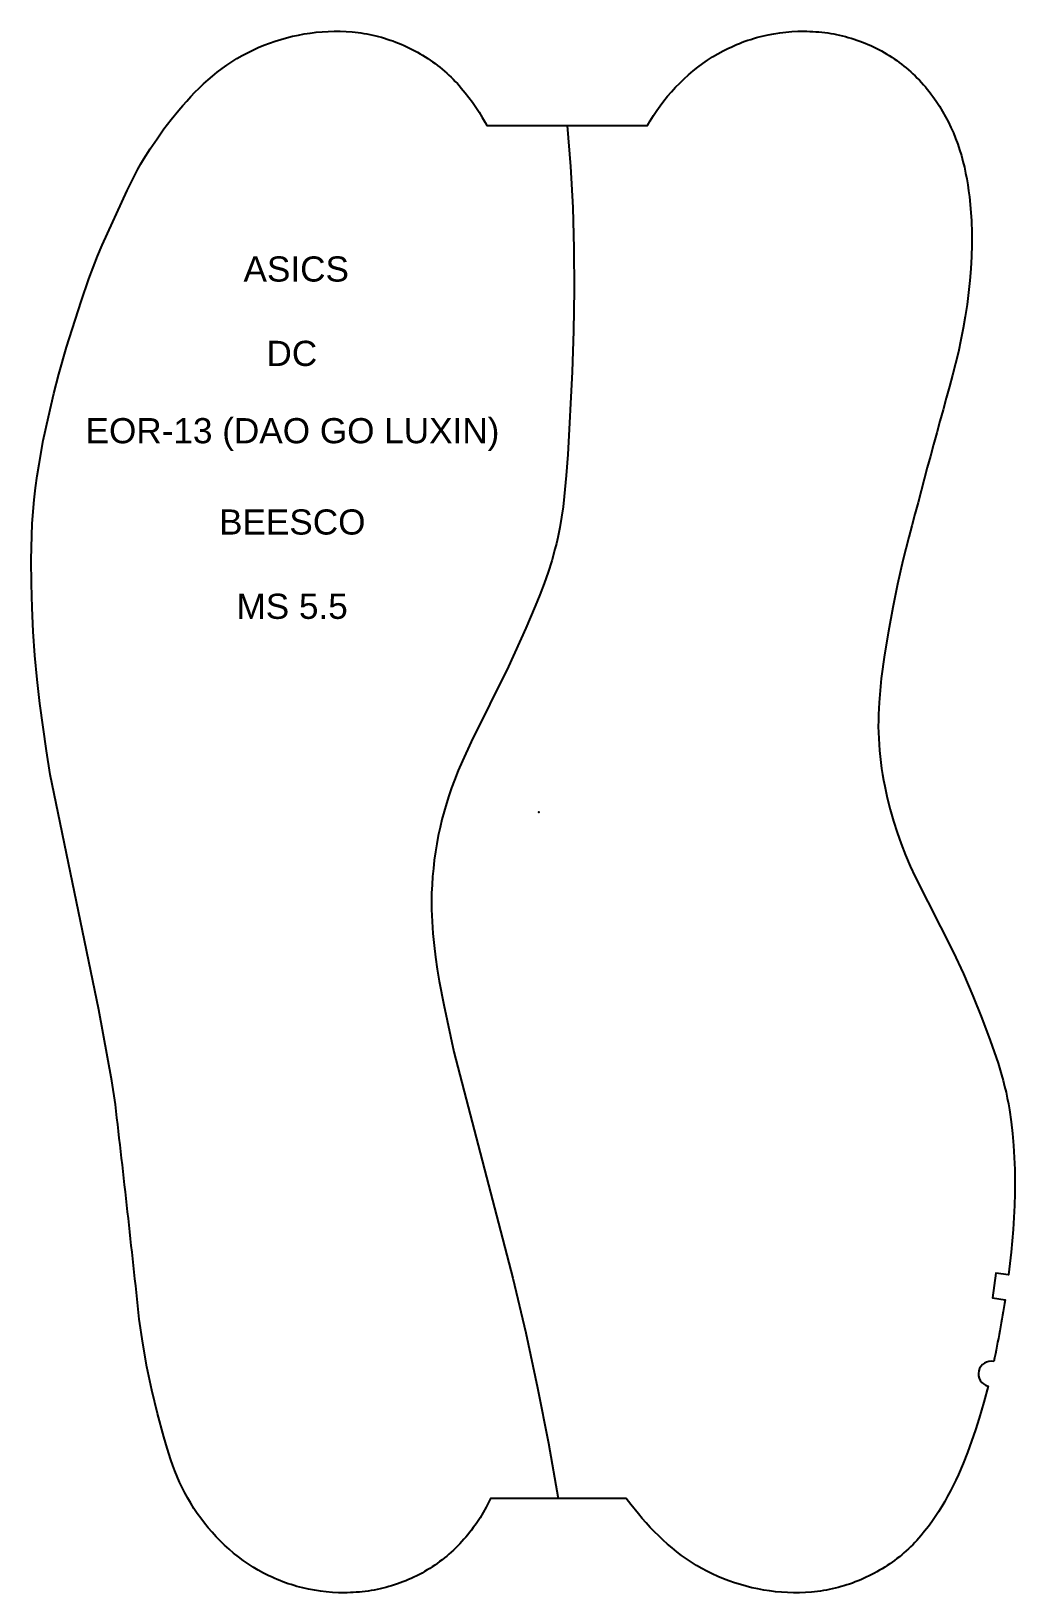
# Model space of a CAD drawing. Extents: x -897 to 5208, y 4 to 324.
# Drawn here: x 200.8 to 357.3, y 4 to 252.2 of the extents above; entities that cross this region are included whole.
import ezdxf

# ---------------------------------------------------------------- set-up
doc = ezdxf.new("R2010")
doc.units = 0
doc.layers.add('CK_LEVEL_1', color=7, linetype='CONTINUOUS')
doc.layers.add('DEFAULT', color=7, linetype='CONTINUOUS')
doc.styles.add('ARIAL_REGULAR', font='txt')

msp = doc.modelspace()

# ---------------------------------------------------------------- texts
at = {"layer": 'CK_LEVEL_1', "color": 7, "style": 'ARIAL_REGULAR'}
for s, p in [('ASICS', (234.59, 212.4)), ('DC', (238.24, 198.99)), ('EOR-13 (DAO GO LUXIN)', (209.47, 186.7)), ('BEESCO', (230.7, 172.19)), ('MS 5.5', (233.47, 158.79))]:
    msp.add_text(s, height=4, dxfattribs=at).set_placement(p)

# ---------------------------------------------------------------- linework, layer by layer
at = {"layer": 'DEFAULT'}
msp.add_lwpolyline([(353.93, 40.74, 0.992027), (353, 36.85), (352.31, 34.28), (351.57, 31.73), (351, 29.91), (350.39, 28.1), (349.73, 26.3), (349.03, 24.53), (348.28, 22.78), (347.88, 21.91), (347.46, 21.05), (347.03, 20.2), (346.58, 19.36), (346.12, 18.53), (345.63, 17.7), (345.13, 16.89), (344.61, 16.09), (344.07, 15.3), (343.51, 14.53), (342.92, 13.78), (342.31, 13.04), (342, 12.68), (341.68, 12.33), (341.36, 11.98), (341.02, 11.64), (340.68, 11.31), (340.34, 10.98), (339.99, 10.66), (339.63, 10.34), (339.27, 10.03), (338.9, 9.73), (338.52, 9.44), (338.14, 9.15), (337.76, 8.87), (337.37, 8.59), (336.97, 8.33), (336.57, 8.07), (336.16, 7.81), (335.75, 7.57), (335.34, 7.33), (334.92, 7.1), (334.5, 6.88), (334.07, 6.67), (333.64, 6.46), (333.2, 6.26), (332.77, 6.07), (332.33, 5.89), (331.88, 5.72), (331.43, 5.55), (330.98, 5.39), (330.53, 5.25), (330.07, 5.1), (329.62, 4.97), (329.16, 4.85), (328.69, 4.73), (328.23, 4.62), (327.76, 4.53), (327.29, 4.44), (326.82, 4.35), (326.35, 4.28), (325.88, 4.22), (325.41, 4.16), (324.93, 4.11), (323.98, 4.04), (323.03, 4.01), (322.07, 4), (321.12, 4.03), (320.17, 4.08), (319.22, 4.17), (318.27, 4.29), (317.33, 4.43), (316.39, 4.61), (315.46, 4.81), (314.53, 5.04), (313.61, 5.3), (312.7, 5.59), (311.8, 5.9), (310.91, 6.24), (310.02, 6.61), (309.15, 7), (308.3, 7.43), (307.46, 7.87), (306.63, 8.35), (305.82, 8.85), (305.03, 9.38), (304.25, 9.94), (303.5, 10.52), (302.76, 11.12), (302.03, 11.74), (301.32, 12.38), (300.63, 13.03), (299.95, 13.71), (299.29, 14.39), (298.64, 15.09), (298.01, 15.81), (297.39, 16.53), (296.18, 18.01), (295.43, 19), (273.88, 19), (273.61, 18.43), (273.17, 17.58), (272.7, 16.75), (272.21, 15.93), (271.68, 15.14), (271.41, 14.74), (271.13, 14.36), (270.85, 13.97), (270.55, 13.6), (270.26, 13.22), (269.95, 12.86), (269.64, 12.5), (269.32, 12.14), (268.99, 11.79), (268.66, 11.45), (268.32, 11.11), (267.98, 10.78), (267.63, 10.46), (267.27, 10.15), (266.91, 9.84), (266.54, 9.53), (266.16, 9.24), (265.78, 8.95), (265.4, 8.67), (265.01, 8.4), (264.61, 8.13), (264.21, 7.87), (263.8, 7.62), (263.39, 7.38), (262.98, 7.14), (262.56, 6.92), (262.13, 6.7), (261.7, 6.49), (261.27, 6.29), (260.84, 6.1), (260.4, 5.91), (259.95, 5.74), (259.51, 5.57), (259.06, 5.41), (258.6, 5.26), (258.15, 5.12), (257.69, 4.98), (257.23, 4.86), (256.77, 4.74), (256.3, 4.63), (255.84, 4.53), (255.37, 4.44), (254.9, 4.36), (254.43, 4.28), (253.95, 4.22), (253.48, 4.16), (253.01, 4.11), (252.53, 4.07), (252.05, 4.04), (251.58, 4.02), (251.1, 4.01), (250.62, 4), (249.67, 4.01), (248.72, 4.06), (247.76, 4.14), (246.82, 4.25), (245.87, 4.39), (244.93, 4.57), (244, 4.78), (243.54, 4.89), (243.08, 5.02), (242.62, 5.15), (242.17, 5.29), (241.71, 5.44), (241.26, 5.6), (240.82, 5.76), (240.37, 5.94), (239.93, 6.12), (239.49, 6.31), (239.06, 6.51), (238.63, 6.71), (237.78, 7.14), (236.94, 7.6), (236.12, 8.09), (235.32, 8.61), (234.53, 9.15), (233.77, 9.72), (233.02, 10.31), (232.29, 10.93), (231.58, 11.57), (230.9, 12.23), (230.23, 12.91), (229.58, 13.62), (228.96, 14.34), (228.36, 15.08), (227.78, 15.84), (227.23, 16.62), (226.7, 17.42), (226.2, 18.23), (225.72, 19.05), (225.26, 19.89), (224.83, 20.74), (224.43, 21.6), (224.05, 22.48), (223.69, 23.36), (223.35, 24.25), (223.03, 25.15), (222.44, 26.97), (221.9, 28.8), (220.9, 32.48), (220.01, 36.19), (219.22, 39.93), (218.56, 43.69), (218.01, 47.47, 0.002382), (214.22, 81.61), (213.63, 85.38), (211.58, 96.64), (203.86, 134.03), (203.24, 137.79), (202.2, 145.36), (201.77, 149.15), (201.42, 152.95), (201.16, 156.76), (200.97, 160.57), (200.85, 164.38), (200.82, 168.2), (200.91, 172.02), (201, 173.92), (201.14, 175.83), (201.31, 177.73), (201.53, 179.62), (201.78, 181.51), (202.07, 183.4), (202.75, 187.16), (203.55, 190.89), (204.44, 194.6), (205.24, 197.68), (206.46, 201.96), (208.76, 209.24), (210.01, 212.85), (210.67, 214.64), (211.36, 216.42), (212.1, 218.18), (216.06, 226.86), (216.91, 228.57), (217.8, 230.26), (218.27, 231.09), (218.75, 231.91), (219.76, 233.52), (220.83, 235.11), (221.94, 236.66), (223.1, 238.18), (224.3, 239.66), (224.93, 240.38), (225.56, 241.09), (226.21, 241.79), (226.87, 242.48), (227.55, 243.15), (228.24, 243.81), (228.95, 244.45), (229.67, 245.07), (230.41, 245.67), (231.17, 246.25), (231.95, 246.81), (232.74, 247.34), (233.55, 247.84), (234.37, 248.32), (235.22, 248.76), (236.07, 249.19), (236.94, 249.58), (237.82, 249.95), (238.72, 250.29), (239.62, 250.6), (240.53, 250.89), (241.45, 251.15), (242.37, 251.38), (243.31, 251.58), (244.24, 251.76), (245.19, 251.9), (246.13, 252.02), (247.08, 252.11), (248.04, 252.16), (248.99, 252.19), (249.95, 252.18), (250.9, 252.15), (251.85, 252.08), (252.33, 252.03), (252.8, 251.97), (253.27, 251.91), (253.74, 251.83), (254.21, 251.75), (254.68, 251.66), (255.15, 251.57), (255.61, 251.46), (256.07, 251.34), (256.53, 251.22), (256.99, 251.09), (257.45, 250.94), (257.9, 250.79), (258.35, 250.64), (258.8, 250.47), (259.24, 250.3), (259.68, 250.11), (260.12, 249.92), (260.56, 249.73), (260.99, 249.52), (261.41, 249.31), (261.84, 249.09), (262.26, 248.86), (262.67, 248.62), (263.08, 248.37), (263.49, 248.12), (263.89, 247.86), (264.28, 247.6), (264.67, 247.32), (265.06, 247.04), (265.44, 246.75), (265.82, 246.46), (266.19, 246.16), (266.55, 245.85), (266.91, 245.53), (267.26, 245.21), (267.6, 244.88), (267.94, 244.55), (268.27, 244.21), (268.6, 243.86), (268.92, 243.51), (269.23, 243.15), (269.84, 242.41), (270.42, 241.66), (270.99, 240.89), (271.53, 240.1), (272.05, 239.3), (272.55, 238.48), (273.03, 237.66), (273.3, 237.19), (298.83, 237.19), (299.28, 237.96), (299.79, 238.77), (300.31, 239.57), (300.87, 240.35), (301.44, 241.11), (302.04, 241.85), (302.67, 242.57), (303.31, 243.28), (303.98, 243.96), (304.66, 244.62), (305.37, 245.26), (306.1, 245.88), (306.85, 246.47), (307.62, 247.04), (308.4, 247.58), (309.2, 248.1), (310.02, 248.59), (310.86, 249.05), (311.71, 249.48), (312.14, 249.68), (312.57, 249.88), (313.01, 250.07), (313.45, 250.25), (313.9, 250.43), (314.34, 250.59), (314.79, 250.75), (315.25, 250.9), (315.7, 251.04), (316.16, 251.17), (316.62, 251.29), (317.08, 251.41), (318.02, 251.62), (318.95, 251.8), (319.9, 251.94), (320.85, 252.05), (321.8, 252.13), (322.75, 252.18), (323.71, 252.19), (324.18, 252.18), (324.66, 252.17), (325.14, 252.15), (325.61, 252.11), (326.09, 252.08), (326.56, 252.03), (327.04, 251.97), (327.51, 251.91), (327.98, 251.83), (328.45, 251.75), (328.92, 251.66), (329.38, 251.56), (329.85, 251.45), (330.31, 251.33), (330.77, 251.21), (331.23, 251.07), (331.69, 250.93), (332.14, 250.78), (332.59, 250.62), (333.03, 250.45), (333.48, 250.28), (333.92, 250.09), (334.35, 249.9), (334.79, 249.7), (335.21, 249.49), (335.64, 249.27), (336.06, 249.05), (336.47, 248.81), (336.89, 248.57), (337.29, 248.32), (337.69, 248.06), (338.09, 247.79), (338.48, 247.52), (338.87, 247.24), (339.25, 246.95), (339.62, 246.66), (339.99, 246.35), (340.35, 246.04), (340.71, 245.73), (341.06, 245.4), (341.41, 245.08), (341.74, 244.74), (342.08, 244.4), (342.4, 244.05), (342.72, 243.69), (343.03, 243.33), (343.34, 242.97), (343.64, 242.59), (343.93, 242.22), (344.21, 241.83), (344.49, 241.45), (344.76, 241.05), (345.29, 240.26), (345.78, 239.44), (346.25, 238.61), (346.69, 237.76), (347.1, 236.9), (347.49, 236.03), (347.85, 235.14), (348.18, 234.25), (348.48, 233.34), (348.76, 232.43), (349.01, 231.51), (349.24, 230.59), (349.44, 229.65), (349.63, 228.72), (349.79, 227.78), (349.92, 226.83), (350.04, 225.89), (350.23, 223.99), (350.36, 222.08), (350.43, 220.17), (350.44, 218.26), (350.39, 216.36), (350.28, 214.45), (350.13, 212.55), (349.92, 210.65), (349.68, 208.76), (349.39, 206.87), (349.07, 204.99), (348.7, 203.12), (348.3, 201.25), (347.37, 197.55, 0.004916), (339.46, 168.06), (338.62, 164.33), (337.86, 160.59), (337.16, 156.84), (336.54, 153.08), (336.03, 149.29), (335.83, 147.39), (335.67, 145.49), (335.58, 143.59), (335.56, 142.63), (335.55, 141.68), (335.57, 140.72), (335.61, 139.77), (335.66, 138.82), (335.74, 137.87), (335.83, 136.92), (335.95, 135.97), (336.08, 135.02), (336.22, 134.08), (336.39, 133.14), (336.57, 132.21), (336.98, 130.34), (337.45, 128.49), (337.98, 126.66), (338.57, 124.84), (339.2, 123.04), (339.89, 121.26), (340.64, 119.51), (341.43, 117.77), (347.48, 105.86), (349.08, 102.39), (350.58, 98.89), (352.01, 95.35), (353.36, 91.78), (354, 89.98), (354.6, 88.16), (355.15, 86.34), (355.41, 85.42), (355.64, 84.49), (355.86, 83.57), (356.06, 82.63), (356.24, 81.7), (356.41, 80.76), (356.69, 78.87), (356.91, 76.97), (357.07, 75.07), (357.18, 73.16), (357.24, 71.26), (357.26, 69.35), (357.24, 67.44), (357.19, 65.53), (357.11, 63.63), (356.98, 61.72), (356.66, 58.13), (356.24, 54.54), (354.26, 54.79), (353.73, 50.87), (355.71, 50.58, -0.009459)], format="xyb", close=True, dxfattribs=at)
msp.add_lwpolyline([(286.06, 237.19), (286.6, 230.68), (286.96, 224.17), (287.14, 217.64), (287.18, 211.11), (287.08, 204.57), (286.87, 198.03), (286.15, 184.93), (285.92, 181.59), (285.61, 178.26), (285.41, 176.61), (285.17, 174.96), (284.89, 173.32), (284.56, 171.7), (284.35, 170.77), (284.11, 169.85), (283.6, 168.02), (283.02, 166.2), (282.39, 164.4), (281.72, 162.61), (281, 160.83), (279.5, 157.3), (276.72, 151.23), (270.8, 139.26), (269.4, 136.23), (268.74, 134.7), (268.12, 133.15), (267.67, 131.92), (267.25, 130.68), (266.85, 129.43), (266.49, 128.17), (266.15, 126.9), (265.85, 125.62), (265.57, 124.34), (265.33, 123.05), (265.11, 121.75), (264.93, 120.45), (264.78, 119.14), (264.66, 117.84), (264.57, 116.53), (264.51, 115.22), (264.49, 113.91), (264.5, 112.6), (264.52, 111.65), (264.57, 110.7), (264.7, 108.79), (264.89, 106.9), (265.12, 105), (265.4, 103.11), (265.72, 101.23), (266.43, 97.47), (268.02, 90), (277.42, 54), (279.47, 45.31), (281.37, 36.57), (283.09, 27.8), (284.65, 19)], dxfattribs=at)
msp.add_point((281.54, 128.09), dxfattribs=at)

msp.set_redraw_order([(e.dxf.handle, doc.entitydb.next_handle()) for e in msp.query("TEXT MTEXT ATTDEF DIMENSION ARC_DIMENSION")])  # texts and dimensions are drawn at this point

doc.saveas('drawing.dxf')
